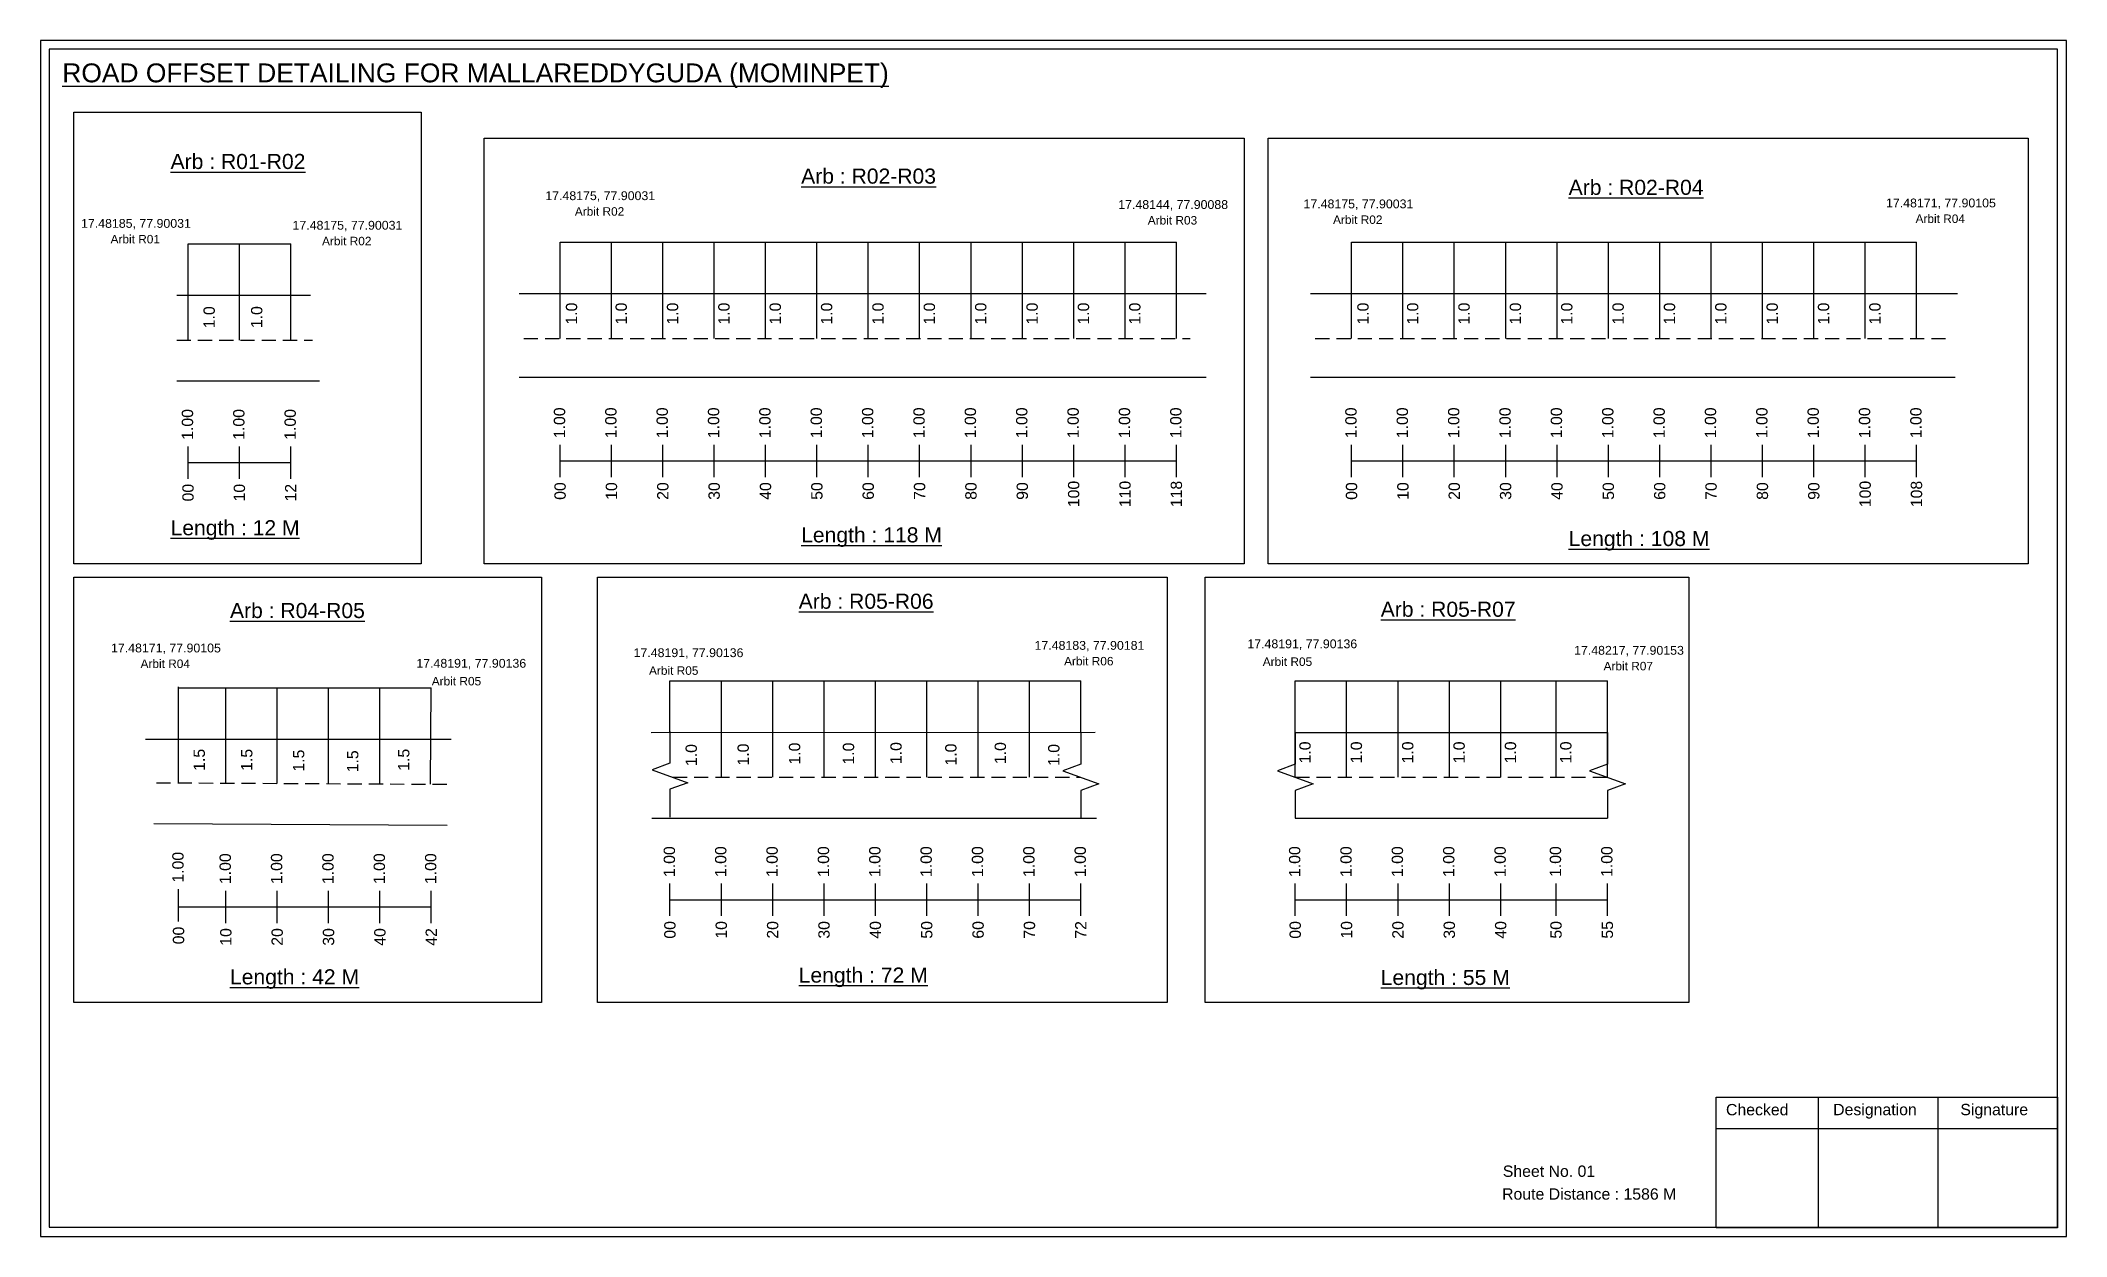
# Model space of a CAD drawing. Header units: inches. Extents: x 438 to 7089, y 302 to 873.
# Drawn here: x 3680 to 4217, y 380 to 697 of the extents above; entities that cross this region are included whole.
import ezdxf

# ---------------------------------------------------------------- set-up
doc = ezdxf.new("R2010")
doc.units = ezdxf.units.IN
doc.header["$MEASUREMENT"] = 0
doc.linetypes.add('DASHED2', pattern=[0.375, 0.25, -0.125])
doc.layers.add('PDF_Geometry', color=7, linetype='Continuous')
doc.layers.add('PDF_Text', color=5, linetype='Continuous')
doc.styles.add('PDF Arial', font='arial.ttf')
doc.styles.get("Standard").update_dxf_attribs({"font": 'arial.ttf'})

msp = doc.modelspace()

# ---------------------------------------------------------------- texts
at = {"color": 242, "true_color": 0xcd2027}
for s, height, p in [('%%UROAD OFFSET DETAILING FOR MALLAREDDYGUDA (MOMINPET)', 5, (3686.26, 685.89)), ('%%UArb : R01-R02', 4, (3714.92, 662.93)), ('%%UArb : R02-R03', 4, (3881.9, 659.05)), ('%%UArb : R02-R04', 4, (4085.14, 656.08)), ('%%ULength : 12 M', 4, (3714.92, 565.93)), ('%%ULength : 118 M', 4, (3881.9, 564.05)), ('%%ULength : 108 M', 4, (4085.14, 563.08)), ('%%UArb : R04-R05', 4, (3730.66, 544.01)), ('%%UArb : R05-R06', 4, (3881.25, 546.47)), ('%%UArb : R05-R07', 4, (4035.37, 544.35)), ('%%ULength : 42 M', 4, (3730.66, 447.01)), ('%%ULength : 72 M', 4, (3881.25, 447.47)), ('%%ULength : 55 M', 4, (4035.37, 446.85))]:
    msp.add_text(s, height=height, dxfattribs=at).set_placement(p)
at = {"color": 5}
for s, height, p in [('17.48175, 77.90031', 2.34, (3814.16, 654.69)), ('17.48144, 77.90088', 2.34, (3965.87, 652.35)), ('17.48175, 77.90031', 2.34, (4014.93, 652.52)), ('17.48171, 77.90105', 2.34, (4169.18, 652.77)), ('17.48185, 77.90031', 2.34, (3691.22, 647.36)), ('17.48175, 77.90031', 2.34, (3747.22, 646.86)), ('Arbit R02', 2.246, (3821.98, 650.57)), ('Arbit R03', 2.246, (3973.69, 648.23)), ('Arbit R02', 2.246, (4022.75, 648.39)), ('Arbit R04', 2.246, (4177, 648.64)), ('Arbit R01', 2.246, (3699.04, 643.23)), ('Arbit R02', 2.246, (3755.04, 642.73)), ('17.48171, 77.90105', 2.34, (3699.16, 534.92)), ('17.48183, 77.90181', 2.34, (3943.71, 535.61)), ('17.48191, 77.90136', 2.34, (4000.06, 536.02)), ('17.48217, 77.90153', 2.34, (4086.57, 534.3)), ('Arbit R04', 2.246, (3706.98, 530.79)), ('17.48191, 77.90136', 2.34, (3780.01, 530.86)), ('17.48191, 77.90136', 2.34, (3837.54, 533.67)), ('Arbit R05', 2.246, (3841.62, 528.99)), ('Arbit R06', 2.246, (3951.53, 531.48)), ('Arbit R05', 2.246, (4004.14, 531.34)), ('Arbit R07', 2.246, (4094.39, 530.17)), ('Arbit R05', 2.246, (3784.09, 526.18))]:
    msp.add_text(s, height=height, dxfattribs=at).set_placement(p)
for s, p in [('1.0', (3726.64, 620.76)), ('1.0', (3739.23, 620.79)), ('1.0', (3822.59, 621.72)), ('1.0', (3835.75, 621.72)), ('1.0', (3849.35, 621.72)), ('1.0', (3862.95, 621.72)), ('1.0', (3876.55, 621.72)), ('1.0', (3890.15, 621.72)), ('1.0', (3903.75, 621.72)), ('1.0', (3917.35, 621.72)), ('1.0', (3930.95, 621.72)), ('1.0', (3944.55, 621.72)), ('1.0', (3958.15, 621.72)), ('1.0', (3971.75, 621.72)), ('1.0', (4032.17, 621.72)), ('1.0', (4045.33, 621.72)), ('1.0', (4058.93, 621.72)), ('1.0', (4072.53, 621.72)), ('1.0', (4086.13, 621.72)), ('1.0', (4099.73, 621.72)), ('1.0', (4113.33, 621.72)), ('1.0', (4126.93, 621.72)), ('1.0', (4140.53, 621.72)), ('1.0', (4154.13, 621.72)), ('1.0', (4167.73, 621.72)), ('1.0', (3854.3, 504.82)), ('1.0', (3868.05, 504.95)), ('1.0', (3881.67, 505.21)), ('1.0', (3895.93, 505.21)), ('1.0', (3908.52, 505.34)), ('1.0', (3923.04, 504.95)), ('1.0', (3936.14, 505.34)), ('1.0', (3950.3, 504.84)), ('1.0', (4016.82, 505.51)), ('1.0', (4030.42, 505.51)), ('1.0', (4044.02, 505.51)), ('1.0', (4057.62, 505.51)), ('1.0', (4071.22, 505.51)), ('1.0', (4085.88, 505.52)), ('1.5', (3724.01, 503.55)), ('1.5', (3736.59, 503.55)), ('1.5', (3750.33, 503.35)), ('1.5', (3764.64, 503.16)), ('1.5', (3778.16, 503.57))]:
    msp.add_text(s, height=3, rotation=90).set_placement(p)
at = {"color": 217, "true_color": 0x93278f}
for s, p in [('1.00', (3720.89, 591.21)), ('1.00', (3734.49, 591.21)), ('1.00', (3748.09, 591.21)), ('1.00', (3819.41, 591.64)), ('1.00', (3833.01, 591.64)), ('1.00', (3846.61, 591.64)), ('1.00', (3860.21, 591.64)), ('1.00', (3873.81, 591.64)), ('1.00', (3887.41, 591.64)), ('1.00', (3901.01, 591.64)), ('1.00', (3914.61, 591.64)), ('1.00', (3928.21, 591.64)), ('1.00', (3941.81, 591.64)), ('1.00', (3955.41, 591.64)), ('1.00', (3969.01, 591.64)), ('1.00', (3982.61, 591.64)), ('1.00', (4028.99, 591.64)), ('1.00', (4042.59, 591.64)), ('1.00', (4056.19, 591.64)), ('1.00', (4069.79, 591.64)), ('1.00', (4083.39, 591.64)), ('1.00', (4096.99, 591.64)), ('1.00', (4110.59, 591.64)), ('1.00', (4124.19, 591.64)), ('1.00', (4137.79, 591.64)), ('1.00', (4151.39, 591.64)), ('1.00', (4164.99, 591.64)), ('1.00', (4178.59, 591.64)), ('00', (3819.56, 575.32)), ('10', (3833.16, 575.32)), ('20', (3846.76, 575.32)), ('30', (3860.36, 575.32)), ('40', (3873.96, 575.32)), ('50', (3887.56, 575.32)), ('60', (3901.16, 575.32)), ('70', (3914.76, 575.32)), ('80', (3928.36, 575.32)), ('90', (3941.96, 575.32)), ('100', (3955.56, 573.37)), ('110', (3969.16, 573.37)), ('118', (3982.76, 573.37)), ('00', (4029.14, 575.32)), ('10', (4042.74, 575.32)), ('20', (4056.34, 575.32)), ('30', (4069.94, 575.32)), ('40', (4083.54, 575.32)), ('50', (4097.14, 575.32)), ('60', (4110.74, 575.32)), ('70', (4124.34, 575.32)), ('80', (4137.94, 575.32)), ('90', (4151.54, 575.32)), ('100', (4165.14, 573.37)), ('108', (4178.74, 573.37)), ('00', (3721.04, 574.89)), ('10', (3734.64, 574.89)), ('12', (3748.24, 574.89)), ('1.00', (3848.5, 475.43)), ('1.00', (3862.1, 475.43)), ('1.00', (3875.7, 475.43)), ('1.00', (3889.3, 475.43)), ('1.00', (3902.9, 475.43)), ('1.00', (3916.5, 475.43)), ('1.00', (3930.1, 475.43)), ('1.00', (3943.7, 475.43)), ('1.00', (3957.3, 475.43)), ('1.00', (4014.08, 475.43)), ('1.00', (4027.68, 475.43)), ('1.00', (4041.28, 475.43)), ('1.00', (4054.88, 475.43)), ('1.00', (4068.48, 475.43)), ('1.00', (4083.13, 475.44)), ('1.00', (4096.73, 475.44)), ('1.00', (3718.38, 473.94)), ('1.00', (3730.9, 473.56)), ('1.00', (3744.5, 473.56)), ('1.00', (3758.1, 473.56)), ('1.00', (3771.7, 473.56)), ('1.00', (3785.3, 473.56)), ('00', (3718.53, 457.62)), ('10', (3731.05, 457.24)), ('20', (3744.65, 457.24)), ('30', (3758.25, 457.24)), ('40', (3771.85, 457.24)), ('42', (3785.45, 457.24)), ('00', (3848.65, 459.11)), ('10', (3862.25, 459.11)), ('20', (3875.85, 459.11)), ('30', (3889.45, 459.11)), ('40', (3903.05, 459.11)), ('50', (3916.65, 459.11)), ('60', (3930.25, 459.11)), ('70', (3943.85, 459.11)), ('72', (3957.45, 459.11)), ('00', (4014.23, 459.11)), ('10', (4027.83, 459.11)), ('20', (4041.43, 459.11)), ('30', (4055.03, 459.11)), ('40', (4068.63, 459.11)), ('50', (4083.28, 459.12)), ('55', (4096.88, 459.12))]:
    msp.add_text(s, height=3, rotation=90, dxfattribs=at).set_placement(p)
for s, p in [('Sheet No. 01', (4067.7, 396.04)), ('Route Distance : 1586 M', (4067.51, 390))]:
    msp.add_text(s, height=3).set_placement(p)
at = {"layer": 'PDF_Text', "color": 7, "attachment_point": 7, "style": 'PDF Arial'}
for s, insert, char_height in [('Checked', (4126.8, 412.29), 3.001), ('Designation', (4155.18, 411.46), 3.0006), ('Signature', (4188.86, 411.46), 3.001)]:
    msp.add_mtext(s, dxfattribs=dict(at, insert=insert, char_height=char_height))

# ---------------------------------------------------------------- linework, layer by layer
at = {"color": 5}
for p, q in [((3719.56, 643.15), (3746.76, 643.15)), ((3818.08, 643.58), (3981.28, 643.58)), ((4027.66, 643.58), (4177.26, 643.58)), ((3847.17, 527.37), (3955.97, 527.37)), ((4012.75, 527.37), (4095.41, 527.37)), ((3717.05, 525.5), (3783.97, 525.5))]:
    msp.add_line(p, q, dxfattribs=at)
for p, q in [((3719.56, 617.61), (3719.56, 643.15)), ((3733.16, 617.61), (3733.16, 643.15)), ((3746.76, 617.61), (3746.76, 643.15)), ((3818.08, 618.05), (3818.08, 643.58)), ((3831.68, 618.05), (3831.68, 643.58)), ((3845.28, 618.05), (3845.28, 643.58)), ((3858.88, 618.05), (3858.88, 643.58)), ((3872.48, 618.05), (3872.48, 643.58)), ((3886.08, 618.05), (3886.08, 643.58)), ((3899.68, 618.05), (3899.68, 643.58)), ((3913.28, 618.05), (3913.28, 643.58)), ((3926.88, 618.05), (3926.88, 643.58)), ((3940.48, 618.05), (3940.48, 643.58)), ((3954.08, 618.05), (3954.08, 643.58)), ((3967.68, 618.05), (3967.68, 643.58)), ((3981.28, 618.05), (3981.28, 643.58)), ((4027.66, 618.05), (4027.66, 643.58)), ((4041.26, 618.05), (4041.26, 643.58)), ((4054.86, 618.05), (4054.86, 643.58)), ((4068.46, 618.05), (4068.46, 643.58)), ((4082.06, 618.05), (4082.06, 643.58)), ((4095.66, 618.05), (4095.66, 643.58)), ((4109.26, 618.05), (4109.26, 643.58)), ((4122.86, 618.05), (4122.86, 643.58)), ((4136.46, 618.05), (4136.46, 643.58)), ((4150.06, 618.05), (4150.06, 643.58)), ((4163.66, 618.05), (4163.66, 643.58)), ((4177.26, 618.05), (4177.26, 643.58)), ((3716.56, 629.5), (3751.99, 629.5)), ((3807.2, 629.93), (3989.11, 629.93)), ((4016.78, 629.93), (4188.14, 629.93)), ((3716.56, 606.81), (3754.38, 606.81)), ((3989.11, 607.74), (3807.2, 607.74)), ((4187.45, 607.74), (4016.78, 607.74)), ((3717.05, 500.26), (3717.05, 525.8)), ((3847.17, 513.73), (3847.17, 527.37)), ((3860.77, 501.84), (3860.77, 527.37)), ((3874.37, 501.84), (3874.37, 527.37)), ((3887.97, 501.84), (3887.97, 527.37)), ((3901.57, 501.84), (3901.57, 527.37)), ((3915.17, 501.84), (3915.17, 527.37)), ((3928.77, 501.84), (3928.77, 527.37)), ((3942.37, 501.84), (3942.37, 527.37)), ((3955.97, 513.72), (3955.97, 527.37)), ((4012.75, 501.84), (4012.75, 527.37)), ((4026.35, 501.84), (4026.35, 527.37)), ((4039.95, 501.84), (4039.95, 527.37)), ((4053.55, 501.84), (4053.55, 527.37)), ((4067.15, 501.84), (4067.15, 527.37)), ((4081.81, 501.84), (4081.81, 527.38)), ((4095.41, 501.84), (4095.41, 527.38)), ((3729.57, 500.21), (3729.57, 525.5)), ((3743.17, 500.16), (3743.17, 525.5)), ((3756.77, 500.22), (3756.77, 525.5)), ((3770.37, 499.96), (3770.37, 525.5)), ((3783.75, 500), (3783.97, 525.5)), ((3789.22, 511.83), (3708.27, 511.83)), ((3842.18, 513.72), (3959.79, 513.78)), ((4012.75, 513.72), (4095.41, 513.72)), ((3710.48, 489.62), (3788.21, 489.19)), ((3842.32, 491.04), (3960.1, 491.04)), ((4012.75, 491.04), (4095.41, 491.04))]:
    msp.add_line(p, q)
at = {"linetype": 'DASHED2', "ltscale": 15}
for p, q in [((3716.56, 617.61), (3752.47, 617.61)), ((3808.47, 618.05), (3984.89, 618.05)), ((4018.05, 618.05), (4185.66, 618.05)), ((3711.19, 500.41), (3789.48, 500)), ((3847.93, 501.84), (3955.97, 501.84)), ((4012.75, 501.84), (4095.41, 501.84))]:
    msp.add_line(p, q, dxfattribs=at)
at = {"color": 217, "true_color": 0x93278f}
for p, q in [((3719.56, 580.91), (3719.56, 589.47)), ((3719.56, 585.18), (3746.76, 585.19)), ((3733.16, 580.91), (3733.16, 589.47)), ((3746.76, 580.91), (3746.76, 589.47)), ((3818.08, 581.35), (3818.08, 589.9)), ((3818.08, 585.62), (3981.28, 585.65)), ((3831.68, 581.35), (3831.68, 589.9)), ((3845.28, 581.35), (3845.28, 589.9)), ((3858.88, 581.35), (3858.88, 589.9)), ((3872.48, 581.35), (3872.48, 589.9)), ((3886.08, 581.35), (3886.08, 589.9)), ((3899.68, 581.35), (3899.68, 589.9)), ((3913.28, 581.35), (3913.28, 589.9)), ((3926.88, 581.35), (3926.88, 589.9)), ((3940.48, 581.35), (3940.48, 589.9)), ((3954.08, 581.35), (3954.08, 589.9)), ((3967.68, 581.35), (3967.68, 589.9)), ((3981.28, 581.35), (3981.28, 589.9)), ((4027.66, 581.35), (4027.66, 589.9)), ((4027.66, 585.62), (4177.26, 585.65)), ((4041.26, 581.35), (4041.26, 589.9)), ((4054.86, 581.35), (4054.86, 589.9)), ((4068.46, 581.35), (4068.46, 589.9)), ((4082.06, 581.35), (4082.06, 589.9)), ((4095.66, 581.35), (4095.66, 589.9)), ((4109.26, 581.35), (4109.26, 589.9)), ((4122.86, 581.35), (4122.86, 589.9)), ((4136.46, 581.35), (4136.46, 589.9)), ((4150.06, 581.35), (4150.06, 589.9)), ((4163.66, 581.35), (4163.66, 589.9)), ((4177.26, 581.35), (4177.26, 589.9)), ((3717.05, 463.65), (3717.05, 472.21)), ((3847.17, 465.14), (3847.17, 473.7)), ((3860.77, 465.14), (3860.77, 473.7)), ((3874.37, 465.14), (3874.37, 473.7)), ((3887.97, 465.14), (3887.97, 473.7)), ((3901.57, 465.14), (3901.57, 473.7)), ((3915.17, 465.14), (3915.17, 473.7)), ((3928.77, 465.14), (3928.77, 473.7)), ((3942.37, 465.14), (3942.37, 473.7)), ((3955.97, 465.14), (3955.97, 473.7)), ((4012.75, 465.14), (4012.75, 473.7)), ((4026.35, 465.14), (4026.35, 473.7)), ((4039.95, 465.14), (4039.95, 473.7)), ((4053.55, 465.14), (4053.55, 473.7)), ((4067.15, 465.14), (4067.15, 473.7)), ((4081.81, 465.14), (4081.81, 473.7)), ((4095.41, 465.14), (4095.41, 473.7)), ((3717.05, 467.53), (3783.97, 467.55)), ((3729.57, 463.26), (3729.57, 471.82)), ((3743.17, 463.26), (3743.17, 471.82)), ((3756.77, 463.26), (3756.77, 471.82)), ((3770.37, 463.26), (3770.37, 471.82)), ((3783.97, 463.26), (3783.97, 471.82)), ((3847.17, 469.41), (3955.97, 469.41)), ((4012.75, 469.41), (4095.41, 469.42))]:
    msp.add_line(p, q, dxfattribs=at)
for points in [[(3689.35, 677.99), (3781.29, 677.99), (3781.29, 558.38), (3689.35, 558.38)], [(3797.99, 671.06), (3999.22, 671.06), (3999.22, 558.38), (3797.99, 558.38)], [(4005.57, 671.06), (4206.8, 671.06), (4206.8, 558.38), (4005.57, 558.38)], [(3689.35, 554.86), (3813.15, 554.86), (3813.15, 442.18), (3689.35, 442.18)], [(3827.94, 554.86), (3978.8, 554.86), (3978.8, 442.18), (3827.94, 442.18)], [(3988.89, 554.86), (4116.99, 554.86), (4116.99, 442.18), (3988.89, 442.18)]]:
    msp.add_lwpolyline(points, close=True)
at = {"linetype": 'Continuous'}
for points in [[(3847.15, 514.01), (3847.15, 505.57), (3842.41, 503.85), (3851.89, 500.4), (3847.15, 498.67), (3847.15, 491.32)], [(3955.97, 513.72), (3955.97, 505.29), (3951.23, 503.56), (3960.71, 500.11), (3955.97, 498.39), (3955.97, 491.04)], [(4012.75, 513.72), (4012.75, 505.29), (4008.01, 503.56), (4017.5, 500.11), (4012.75, 498.39), (4012.75, 491.04)], [(4095.41, 513.72), (4095.41, 505.29), (4090.66, 503.56), (4100.15, 500.11), (4095.41, 498.39), (4095.41, 491.04)]]:
    msp.add_lwpolyline(points, dxfattribs=at)
at = {"layer": 'PDF_Geometry'}
for points in [[(3680.49, 696.96), (3680.49, 380.25), (4216.96, 380.25), (4216.96, 696.96)], [(3682.81, 694.63), (3682.81, 382.67), (4214.54, 382.67), (4214.54, 694.63)]]:
    msp.add_lwpolyline(points, close=True, dxfattribs=at)
at = {"layer": 'PDF_Geometry', "color": 242, "true_color": 0xcc1f26}
msp.add_lwpolyline([(4214.54, 382.57), (4124.2, 382.57), (4124.2, 417.18), (4214.54, 417.18)], close=True, dxfattribs=at)
for points in [[(4151.18, 417.18), (4151.18, 382.57)], [(4182.91, 417.18), (4182.91, 382.57)], [(4124.2, 408.81), (4214.54, 408.81)]]:
    msp.add_lwpolyline(points, dxfattribs=at)

msp.set_redraw_order([(e.dxf.handle, doc.entitydb.next_handle()) for e in msp.query("TEXT MTEXT ATTDEF DIMENSION ARC_DIMENSION")])  # texts and dimensions are drawn at this point

doc.saveas('drawing.dxf')
